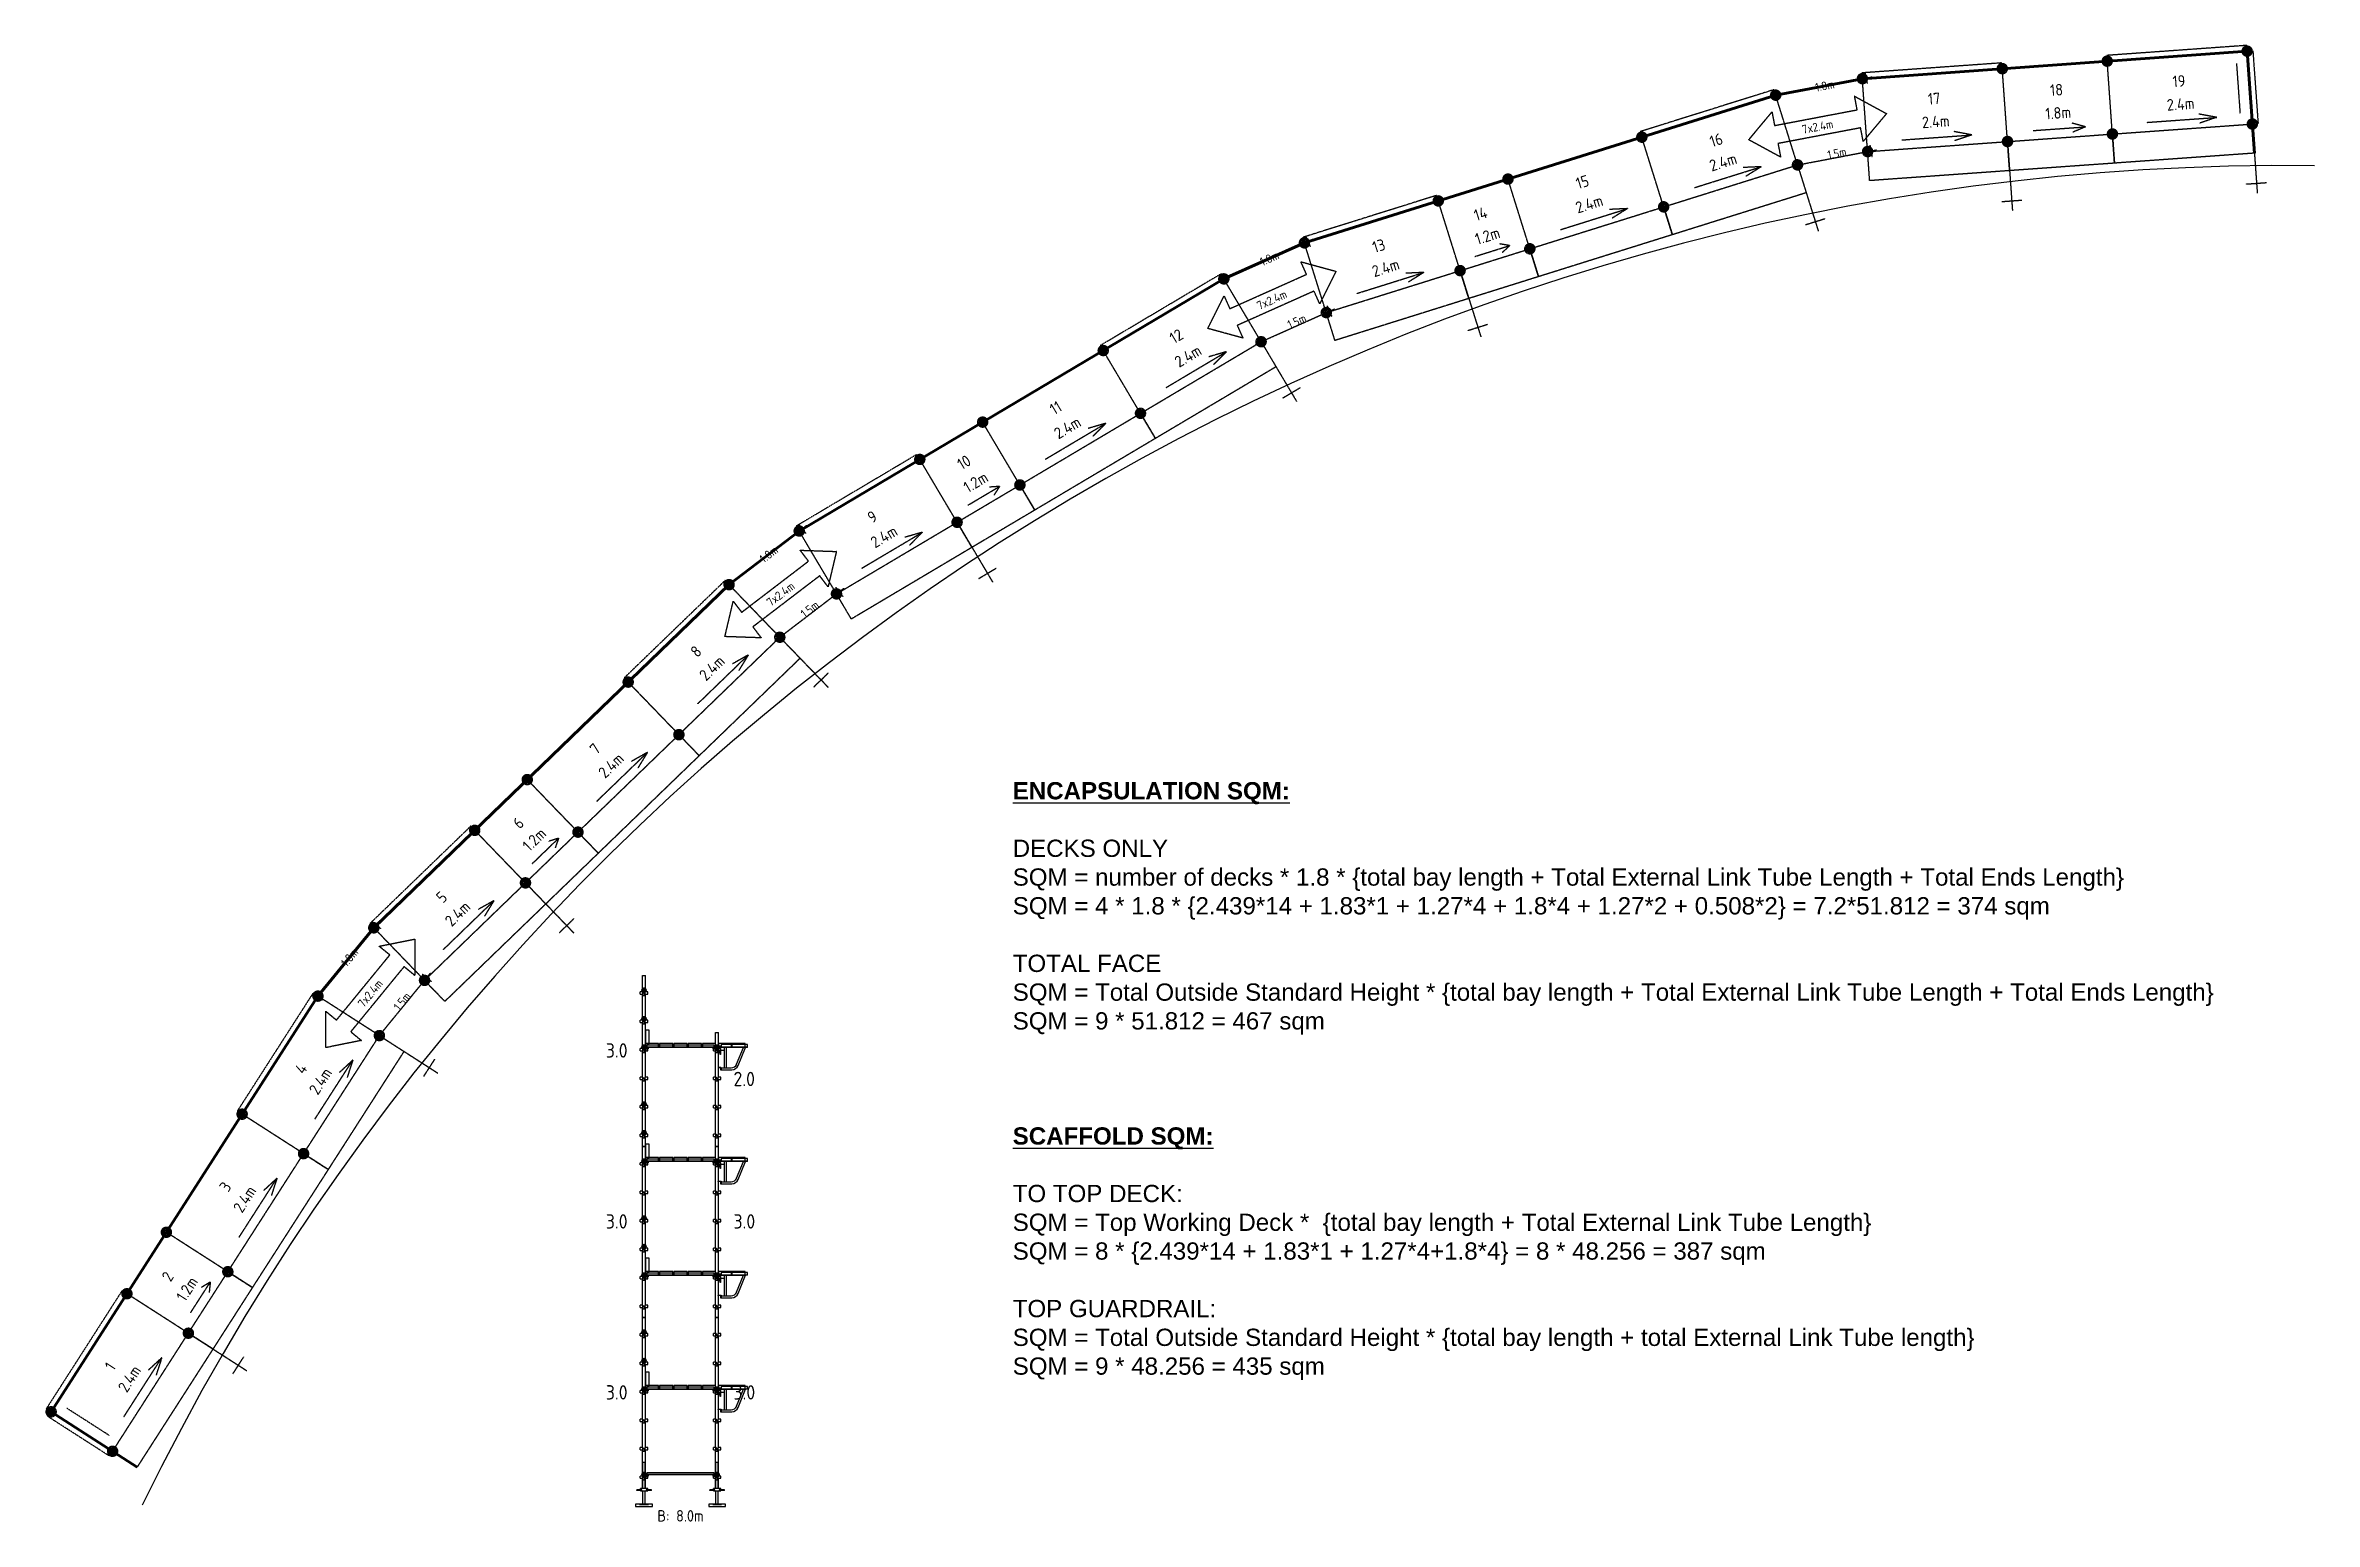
# Model space of a CAD drawing. Header units: millimetres. Extents: x 77865 to 117323, y 20060 to 45721.
import ezdxf
from ezdxf.enums import TextEntityAlignment as Align

# ---------------------------------------------------------------- set-up
doc = ezdxf.new("R2010")
doc.units = ezdxf.units.MM
doc.linetypes.add('KwikScaf_DASHED', pattern=[3.75, 2.5, -1.25])
doc.linetypes.add('KwikScaf_Line', pattern=[1, 1, 0])
doc.layers.add('ENCAPSULATION SQM', color=104, linetype='Continuous', lineweight=60)
for name, color, linetype in [('KwikScaf Matrix', 7, 'Continuous'), ('KwikScaf Schematic', 7, 'Continuous'), ('KwikScaf Sections', 7, 'Continuous')]:
    doc.layers.add(name, color=color, linetype=linetype)
doc.styles.add('KwikScaf ISO', font='isocp.shx')

msp = doc.modelspace()

# ---------------------------------------------------------------- texts
at = {"insert": (94685, 32915), "char_height": 300, "attachment_point": 1, "style": 'KwikScaf ISO'}
msp.add_mtext_dynamic_manual_height_columns('{\\fArial|b1|i0|c0|p34;\\LENCAPSULATION SQM:\\P\\fArial|b0|i0|c0|p34;\\l\\PDECKS ONLY\\PSQM = number of decks * 1.8 *\\C104; \\{total bay length + Total External Link Tube Length + Total Ends Length\\}\\C256; \\PSQM = 4 * 1.8 * \\C104;\\{2.439*14 + 1.83*1 + 1.27*4 + 1.8*4 + 1.27*2 + 0.508*2\\}\\C256; = 7.2*\\C104;51.812\\C256; = 374 sqm\\P\\PTOTAL FACE \\PSQM = Total Outside Standard Height * \\C104;\\{total bay length + Total External Link Tube Length + Total Ends Length\\}\\C256;\\PSQM = 9 * \\C104;51.812\\C256; = 467 sqm\\P\\P\\P\\P\\fArial|b1|i0|c0|p34;\\LSCAFFOLD SQM: \\P\\fArial|b0|i0|c0|p34;\\l\\PTO TOP DECK: \\PSQM = Top Working Deck *  \\{total bay length + Total External Link Tube Length\\}\\PSQM = 8 * \\{2.439*14 + 1.83*1 + 1.27*4+1.8*4\\} = 8 * 48.256 = 387 sqm\\P\\PTOP GUARDRAIL:\\PSQM = Total Outside Standard Height * \\{total bay length + total External Link Tube length\\}\\PSQM = 9 * 48.256 = 435 sqm}', width=27151.64, gutter_width=12.5, heights=[0], dxfattribs=at)
at = {"layer": 'KwikScaf Schematic', "style": 'KwikScaf ISO'}
for s, rotation, p in [('1.8m', 10.7854, (108820, 44946)), ('1.5m', 10.7957, (109031, 43773)), ('1.8m', 24.0883, (99180, 41950)), ('1.5m', 24.0985, (99656, 40857)), ('1.8m', 37.3911, (90489, 36816)), ('1.5m', 37.4014, (91203, 35862)), ('1.8m', 50.694, (83212, 29820)), ('1.5m', 50.7042, (84127, 29056))]:
    msp.add_text(s, height=150, rotation=rotation, dxfattribs=at).set_placement(p, align=Align.CENTER)
for s, height, rotation, p in [('18', 200, 4.0907, (112835, 44948)), ('19', 200, 4.0907, (114964, 45101)), ('17', 200, 4.0907, (110707, 44796)), ('1.8m', 200, 4.0907, (112864, 44549)), ('2.4m', 200, 4.0907, (114993, 44702)), ('16', 200, 17.3936, (106918, 44076)), ('7x2.4m', 150, 10.7733, (108681, 44308)), ('2.4m', 200, 4.0907, (110735, 44397)), ('15', 200, 17.3936, (104591, 43347)), ('2.4m', 200, 17.3936, (107038, 43694)), ('2.4m', 200, 17.3936, (104710, 42965)), ('14', 200, 17.3936, (102821, 42793)), ('13', 200, 17.3936, (101051, 42238)), ('1.2m', 200, 17.3936, (102941, 42411)), ('2.4m', 200, 17.3936, (101171, 41857)), ('7x2.4m', 150, 24.0761, (99192, 41298)), ('12', 200, 30.6965, (97530, 40666)), ('2.4m', 200, 30.6965, (97734, 40322)), ('11', 200, 30.6965, (95433, 39421)), ('2.4m', 200, 30.6965, (95637, 39077)), ('10', 200, 30.6965, (93838, 38474)), ('1.2m', 200, 30.6965, (94042, 38130)), ('9', 200, 30.6965, (92243, 37527)), ('2.4m', 200, 30.6965, (92447, 37183)), ('7x2.4m', 150, 37.379, (90650, 36184)), ('8', 200, 43.9993, (89178, 35187)), ('2.4m', 200, 43.9993, (89456, 34899)), ('7', 200, 43.9993, (87424, 33493)), ('2.4m', 200, 43.9993, (87701, 33205)), ('6', 200, 43.9993, (86090, 32204)), ('1.2m', 200, 43.9993, (86367, 31917)), ('5', 200, 43.9993, (84756, 30916)), ('2.4m', 200, 43.9993, (85033, 30628)), ('7x2.4m', 150, 50.6819, (83514, 29242)), ('4', 200, 57.3022, (82311, 27933)), ('2.4m', 200, 57.3022, (82648, 27717)), ('3', 200, 57.3022, (80994, 25881)), ('2.4m', 200, 57.3022, (81330, 25665)), ('2', 200, 57.3022, (79992, 24320)), ('1.2m', 200, 57.3022, (80328, 24104)), ('1', 200, 57.3022, (78990, 22759)), ('2.4m', 200, 57.3022, (79327, 22543))]:
    msp.add_text(s, height=height, rotation=rotation, dxfattribs=at).set_placement(p, align=Align.MIDDLE_CENTER)
at = {"layer": 'KwikScaf Sections', "color": 7, "style": 'KwikScaf ISO'}
for p in [(88274, 28250), (88274, 25278), (88274, 22306)]:
    msp.add_text('  3.0  ', height=250, dxfattribs=at).set_placement(p, align=Align.MIDDLE_RIGHT)
for s, p in [('  2.0  ', (89544, 27754)), ('  3.0  ', (89544, 25278)), ('  3.0  ', (89544, 22306))]:
    msp.add_text(s, height=250, dxfattribs=at).set_placement(p, align=Align.MIDDLE_LEFT)
at = {"layer": 'KwikScaf Sections', "color": 230, "style": 'KwikScaf ISO'}
msp.add_text('B: 8.0m', height=200, dxfattribs=at).set_placement((88909, 20160), align=Align.MIDDLE)

# ---------------------------------------------------------------- blocks, each defined once
blk = doc.blocks.new('2D Standard 3 Metre')
at = {"layer": 'KwikScaf Matrix', "color": 0, "extrusion": (0, 1, 0)}
for p, q in [((-185, -24), (-185, 24)), ((-185, 24), (-8, 24)), ((-33, 16), (7, 16)), ((-33, 16), (-33, 6)), ((-33, 6), (-33, -6)), ((-8, 64), (-8, 60)), ((-8, 64), (32, 64)), ((-8, 60), (-8, 22)), ((-8, 22), (32, 22)), ((-8, 22), (-8, 18)), ((32, 18), (-8, 18)), ((7, 6), (7, 16)), ((7, -6), (7, 6)), ((32, 60), (32, 64)), ((32, 22), (32, 60)), ((32, 24), (487, 24)), ((32, 18), (32, 22)), ((462, 16), (462, 6)), ((462, 16), (502, 16)), ((462, 6), (462, -6)), ((487, 64), (487, 60)), ((487, 64), (527, 64)), ((487, 60), (487, 22)), ((487, 22), (527, 22)), ((487, 22), (487, 18)), ((527, 18), (487, 18)), ((502, 6), (502, 16)), ((502, -6), (502, 6)), ((527, 60), (527, 64)), ((527, 22), (527, 60)), ((527, 24), (982, 24)), ((527, 18), (527, 22)), ((957, 16), (997, 16)), ((957, 16), (957, 6)), ((957, 6), (957, -6)), ((982, 64), (982, 60)), ((982, 64), (1022, 64)), ((982, 60), (982, 22)), ((982, 22), (1022, 22)), ((982, 22), (982, 18)), ((1022, 18), (982, 18)), ((997, 6), (997, 16)), ((997, -6), (997, 6)), ((1022, 60), (1022, 64)), ((1022, 22), (1022, 60)), ((1022, 24), (1477, 24)), ((1022, 18), (1022, 22)), ((1452, 16), (1492, 16)), ((1452, 16), (1452, 6)), ((1452, 6), (1452, -6)), ((1477, 64), (1477, 60)), ((1477, 64), (1517, 64)), ((1477, 60), (1477, 22)), ((1477, 22), (1517, 22)), ((1477, 22), (1477, 18)), ((1517, 18), (1477, 18)), ((1492, 6), (1492, 16)), ((1492, -6), (1492, 6)), ((1517, 60), (1517, 64)), ((1517, 22), (1517, 60)), ((1517, 24), (1972, 24)), ((1517, 18), (1517, 22)), ((1947, 16), (1987, 16)), ((1947, 16), (1947, 6)), ((1947, 6), (1947, -6)), ((1972, 64), (1972, 60)), ((1972, 64), (2012, 64)), ((1972, 60), (1972, 22)), ((1972, 22), (2012, 22)), ((1972, 22), (1972, 18)), ((2012, 18), (1972, 18)), ((1987, 6), (1987, 16)), ((1987, -6), (1987, 6)), ((2012, 60), (2012, 64)), ((2012, 22), (2012, 60)), ((2012, 24), (2467, 24)), ((2012, 18), (2012, 22)), ((2442, 16), (2442, 6)), ((2442, 16), (2482, 16)), ((2442, 6), (2442, -6)), ((2467, 64), (2467, 60)), ((2467, 64), (2507, 64)), ((2467, 60), (2467, 22)), ((2467, 22), (2507, 22)), ((2467, 22), (2467, 18)), ((2507, 18), (2467, 18)), ((2482, 6), (2482, 16)), ((2482, -6), (2482, 6)), ((2507, 60), (2507, 64)), ((2507, 22), (2507, 60)), ((2507, 24), (2787, 24)), ((2507, 18), (2507, 22)), ((2787, 24), (2787, -24)), ((-185, -24), (-8, -24)), ((-33, -6), (-33, -16)), ((-33, -16), (7, -16)), ((-8, -18), (32, -18)), ((-8, -18), (-8, -22)), ((-8, -22), (-8, -60)), ((-8, -22), (32, -22)), ((-8, -60), (-8, -64)), ((-8, -64), (32, -64)), ((7, -16), (7, -6)), ((32, -22), (32, -18)), ((32, -60), (32, -22)), ((32, -24), (487, -24)), ((32, -64), (32, -60)), ((462, -6), (462, -16)), ((462, -16), (502, -16)), ((487, -18), (527, -18)), ((487, -18), (487, -22)), ((487, -22), (487, -60)), ((487, -22), (527, -22)), ((487, -60), (487, -64)), ((487, -64), (527, -64)), ((502, -16), (502, -6)), ((527, -22), (527, -18)), ((527, -60), (527, -22)), ((527, -24), (982, -24)), ((527, -64), (527, -60)), ((957, -6), (957, -16)), ((957, -16), (997, -16)), ((982, -18), (1022, -18)), ((982, -18), (982, -22)), ((982, -22), (982, -60)), ((982, -22), (1022, -22)), ((982, -60), (982, -64)), ((982, -64), (1022, -64)), ((997, -16), (997, -6)), ((1022, -22), (1022, -18)), ((1022, -60), (1022, -22)), ((1022, -24), (1477, -24)), ((1022, -64), (1022, -60)), ((1452, -6), (1452, -16)), ((1452, -16), (1492, -16)), ((1477, -18), (1517, -18)), ((1477, -18), (1477, -22)), ((1477, -22), (1477, -60)), ((1477, -22), (1517, -22)), ((1477, -60), (1477, -64)), ((1477, -64), (1517, -64)), ((1492, -16), (1492, -6)), ((1517, -22), (1517, -18)), ((1517, -60), (1517, -22)), ((1517, -24), (1972, -24)), ((1517, -64), (1517, -60)), ((1947, -6), (1947, -16)), ((1947, -16), (1987, -16)), ((1972, -18), (2012, -18)), ((1972, -18), (1972, -22)), ((1972, -22), (1972, -60)), ((1972, -22), (2012, -22)), ((1972, -60), (1972, -64)), ((1972, -64), (2012, -64)), ((1987, -16), (1987, -6)), ((2012, -22), (2012, -18)), ((2012, -60), (2012, -22)), ((2012, -24), (2467, -24)), ((2012, -64), (2012, -60)), ((2442, -6), (2442, -16)), ((2442, -16), (2482, -16)), ((2467, -18), (2507, -18)), ((2467, -18), (2467, -22)), ((2467, -22), (2467, -60)), ((2467, -22), (2507, -22)), ((2467, -60), (2467, -64)), ((2467, -64), (2507, -64)), ((2482, -16), (2482, -6)), ((2507, -22), (2507, -18)), ((2507, -60), (2507, -22)), ((2507, -24), (2787, -24)), ((2507, -64), (2507, -60))]:
    blk.add_line(p, q, dxfattribs=at)
blk = doc.blocks.new('2D Standard 2 Metre')
at = {"layer": 'KwikScaf Matrix', "color": 0, "extrusion": (0, 1, 0)}
for p, q in [((-185, -24), (-185, 24)), ((-185, 24), (-8, 24)), ((-33, 16), (7, 16)), ((-33, 16), (-33, 6)), ((-33, 6), (-33, -6)), ((-8, 64), (-8, 60)), ((-8, 64), (32, 64)), ((-8, 60), (-8, 22)), ((-8, 22), (32, 22)), ((-8, 22), (-8, 18)), ((32, 18), (-8, 18)), ((7, 6), (7, 16)), ((7, -6), (7, 6)), ((32, 60), (32, 64)), ((32, 22), (32, 60)), ((32, 24), (487, 24)), ((32, 18), (32, 22)), ((462, 16), (502, 16)), ((462, 16), (462, 6)), ((462, 6), (462, -6)), ((487, 64), (487, 60)), ((487, 64), (527, 64)), ((487, 60), (487, 22)), ((487, 22), (527, 22)), ((487, 22), (487, 18)), ((527, 18), (487, 18)), ((502, 6), (502, 16)), ((502, -6), (502, 6)), ((527, 60), (527, 64)), ((527, 22), (527, 60)), ((527, 24), (982, 24)), ((527, 18), (527, 22)), ((957, 16), (997, 16)), ((957, 16), (957, 6)), ((957, 6), (957, -6)), ((982, 64), (982, 60)), ((982, 64), (1022, 64)), ((982, 60), (982, 22)), ((982, 22), (1022, 22)), ((982, 22), (982, 18)), ((1022, 18), (982, 18)), ((997, 6), (997, 16)), ((997, -6), (997, 6)), ((1022, 60), (1022, 64)), ((1022, 22), (1022, 60)), ((1022, 24), (1477, 24)), ((1022, 18), (1022, 22)), ((1452, 16), (1492, 16)), ((1452, 16), (1452, 6)), ((1452, 6), (1452, -6)), ((1477, 64), (1517, 64)), ((1477, 64), (1477, 60)), ((1477, 60), (1477, 22)), ((1477, 22), (1517, 22)), ((1477, 22), (1477, 18)), ((1517, 18), (1477, 18)), ((1492, 6), (1492, 16)), ((1492, -6), (1492, 6)), ((1517, 60), (1517, 64)), ((1517, 22), (1517, 60)), ((1517, 24), (1796, 24)), ((1517, 18), (1517, 22)), ((1796, 24), (1796, -24)), ((-185, -24), (-8, -24)), ((-33, -6), (-33, -16)), ((-33, -16), (7, -16)), ((-8, -18), (32, -18)), ((-8, -18), (-8, -22)), ((-8, -22), (-8, -60)), ((-8, -22), (32, -22)), ((-8, -60), (-8, -64)), ((-8, -64), (32, -64)), ((7, -16), (7, -6)), ((32, -22), (32, -18)), ((32, -60), (32, -22)), ((32, -24), (487, -24)), ((32, -64), (32, -60)), ((462, -6), (462, -16)), ((462, -16), (502, -16)), ((487, -18), (527, -18)), ((487, -18), (487, -22)), ((487, -22), (487, -60)), ((487, -22), (527, -22)), ((487, -60), (487, -64)), ((487, -64), (527, -64)), ((502, -16), (502, -6)), ((527, -22), (527, -18)), ((527, -60), (527, -22)), ((527, -24), (982, -24)), ((527, -64), (527, -60)), ((957, -6), (957, -16)), ((957, -16), (997, -16)), ((982, -18), (1022, -18)), ((982, -18), (982, -22)), ((982, -22), (982, -60)), ((982, -22), (1022, -22)), ((982, -60), (982, -64)), ((982, -64), (1022, -64)), ((997, -16), (997, -6)), ((1022, -22), (1022, -18)), ((1022, -60), (1022, -22)), ((1022, -24), (1477, -24)), ((1022, -64), (1022, -60)), ((1452, -6), (1452, -16)), ((1452, -16), (1492, -16)), ((1477, -18), (1517, -18)), ((1477, -18), (1477, -22)), ((1477, -22), (1517, -22)), ((1477, -22), (1477, -60)), ((1477, -60), (1477, -64)), ((1477, -64), (1517, -64)), ((1492, -16), (1492, -6)), ((1517, -22), (1517, -18)), ((1517, -60), (1517, -22)), ((1517, -24), (1796, -24)), ((1517, -64), (1517, -60))]:
    blk.add_line(p, q, dxfattribs=at)
blk = doc.blocks.new('2D Jack Adjustable Screw')
at = {"color": 0, "extrusion": (1, -1.83691e-16, 2.30446e-16)}
for p, q in [((-265.5, 100), (-273.5, 100)), ((-273.5, 100), (-273.5, -52)), ((-265.5, 100), (-265.5, -52)), ((-265.5, 42.5), (-40, 42.5)), ((-265.5, 5.5), (-40, 5.5)), ((-40, 87.75), (-35, 87.75)), ((-40, 87.75), (-40, 24)), ((-40, 24), (-40, -39.75)), ((-35, 151.5), (-20, 151.5)), ((-35, 62.25), (-35, 151.5)), ((-35, 62.25), (-20, 62.25)), ((-20, 62.25), (-20, 151.5)), ((-20, 87.75), (0, 87.75)), ((0, 24), (0, 87.75)), ((0, 42.5), (454.5, 42.5)), ((0, -39.75), (0, 24)), ((0, 5.5), (454.5, 5.5)), ((454.5, 24), (454.5, 42.5)), ((454.5, 5.5), (454.5, 24)), ((-265.5, -52), (-273.5, -52)), ((-40, -39.75), (-35, -39.75)), ((-20, -14.25), (-35, -14.25)), ((-35, -103.5), (-35, -14.25)), ((-35, -103.5), (-20, -103.5)), ((-20, -103.5), (-20, -14.25)), ((-20, -39.75), (0, -39.75))]:
    blk.add_line(p, q, dxfattribs=at)
blk = doc.blocks.new('2D SBB 2 Board')
at = {"color": 0}
for p, q in [((47, 440), (0, 440)), ((0, 440), (0, 392)), ((8, 466), (38, 466)), ((11, 440), (8, 466)), ((38, 466), (38, 440)), ((504, 491), (47, 491)), ((47, 491), (47, 445)), ((504, 445), (47, 445)), ((47, 445), (47, 440)), ((504, 440), (47, 440)), ((106, 392), (106, 440)), ((140, 84), (140, 440)), ((315, 147), (437, 440)), ((343, 124), (473, 440)), ((504, 445), (504, 491)), ((504, 440), (504, 445)), ((-4, 93), (47, 93)), ((-4, 88), (-4, 93)), ((42, 88), (-4, 88)), ((0, 392), (106, 392)), ((28, 316), (18, 392)), ((38, 316), (28, 316)), ((38, 392), (38, 316)), ((42, 42), (42, 88)), ((47, 42), (42, 42)), ((47, 93), (47, 42)), ((47, 84), (106, 84)), ((47, 50), (232, 50)), ((106, 84), (106, 392)), ((106, 84), (123, 84)), ((123, 84), (140, 84)), ((140, 84), (222, 84))]:
    blk.add_line(p, q, dxfattribs=at)
for radius, start, end in [(102, 270, 339.4078), (136, 274.3209, 333.1791)]:
    blk.add_arc((222, 185), radius, start, end, dxfattribs=at)
blk = doc.blocks.new('2D Transom 1.2 Metre')
at = {"color": 0, "extrusion": (0, 1, -1.83691e-16)}
for p, q in [((0, 50), (20, 50)), ((0, -25), (0, 50)), ((50, 0), (13, 0)), ((20, 50), (17, 25)), ((17, 25), (25, 25)), ((1197, 63), (25, 63)), ((25, 63), (25, 30)), ((1197, 30), (25, 30)), ((25, 30), (25, 25)), ((1197, 25), (25, 25)), ((50, 25), (50, 0)), ((1172, 25), (1172, 0)), ((1197, 30), (1197, 63)), ((1197, 25), (1197, 30)), ((1205, 25), (1197, 25)), ((1202, 50), (1205, 25)), ((1222, 50), (1202, 50)), ((1222, -25), (1222, 50)), ((10, -25), (0, -25)), ((13, 0), (10, -25)), ((1172, 0), (1209, 0)), ((1209, 0), (1212, -25)), ((1212, -25), (1222, -25))]:
    blk.add_line(p, q, dxfattribs=at)

# ---------------------------------------------------------------- linework, layer by layer
msp.add_arc((116846, 2117), 41515, 89.3419, 153.9536)
at = {"layer": 'ENCAPSULATION SQM'}
msp.add_lwpolyline([(79461, 21008), (77965, 21968), (82604, 29194), (83576, 30382), (89753, 36347), (90973, 37279), (98356, 41662), (99757, 42289), (107952, 44856), (109459, 45143), (116149, 45621), (116276, 43848)], dxfattribs=at)
at = {"layer": 'KwikScaf Schematic', "color": 1, "linetype": 'KwikScaf_DASHED'}
for p, q in [((111885, 45417), (109452, 45243)), ((116142, 45721), (113709, 45547)), ((115964, 45408), (116026, 44540)), ((116249, 45629), (116340, 44362)), ((107922, 44951), (105594, 44222)), ((102055, 43113), (99728, 42384)), ((98305, 41748), (96208, 40503)), ((93019, 38610), (90921, 37365)), ((89684, 36419), (87929, 34725)), ((85261, 32148), (83507, 30454)), ((82520, 29248), (81202, 27196)), ((79199, 24075), (77881, 22022)), ((78980, 21198), (77911, 21884)), ((78974, 21558), (78241, 22028))]:
    msp.add_line(p, q, dxfattribs=at)
at = {"layer": 'KwikScaf Schematic', "color": 3, "linetype": 'KwikScaf_Line'}
for p, q in [((111892, 45317), (113717, 45447)), ((113807, 44181), (113717, 45447)), ((112428, 44241), (113340, 44306)), ((113340, 44306), (113106, 44369)), ((113340, 44306), (113117, 44211)), ((111983, 44050), (113807, 44181)), ((112019, 43544), (111983, 44050)), ((113807, 44181), (113843, 43674)), ((113843, 43674), (112019, 43544))]:
    msp.add_line(p, q, dxfattribs=at)
at = {"layer": 'KwikScaf Schematic', "color": 1, "linetype": 'KwikScaf_Line'}
for p, q in [((113717, 45447), (116149, 45621)), ((116240, 44355), (116149, 45621)), ((107854, 44837), (109622, 45174)), ((109459, 45143), (111892, 45317)), ((109550, 43876), (109459, 45143)), ((109505, 45253), (109542, 45057)), ((111983, 44050), (111892, 45317)), ((105624, 44127), (107952, 44856)), ((107932, 44329), (109369, 44602)), ((107933, 44954), (107971, 44758)), ((108331, 43644), (107952, 44856)), ((109369, 44602), (109325, 44838)), ((109325, 44838), (109879, 44536)), ((107483, 44080), (107887, 44565)), ((107887, 44565), (107932, 44329)), ((109429, 44288), (107992, 44015)), ((109474, 44052), (109429, 44288)), ((109879, 44536), (109474, 44052)), ((111363, 44165), (111054, 44223)), ((113807, 44181), (116240, 44355)), ((114404, 44383), (115620, 44470)), ((115620, 44470), (115311, 44527)), ((115620, 44470), (115322, 44369)), ((116240, 44355), (116276, 43848)), ((103297, 43398), (105624, 44127)), ((106004, 42915), (105624, 44127)), ((108037, 43779), (107483, 44080)), ((107992, 44015), (108037, 43779)), ((108233, 43625), (109707, 43906)), ((109550, 43876), (111983, 44050)), ((109586, 43370), (109550, 43876)), ((109590, 43986), (109627, 43789)), ((110147, 44078), (111363, 44165)), ((111363, 44165), (111065, 44064)), ((111983, 44050), (112019, 43544)), ((113843, 43674), (113807, 44181)), ((116276, 43848), (113843, 43674)), ((116276, 43848), (116326, 43150)), ((106004, 42915), (108331, 43644)), ((106538, 43249), (107702, 43613)), ((107702, 43613), (107387, 43598)), ((107702, 43613), (107435, 43446)), ((108313, 43742), (108350, 43546)), ((108331, 43644), (108483, 43159)), ((112019, 43544), (109586, 43370)), ((112019, 43544), (112069, 42845)), ((99757, 42289), (102085, 43018)), ((102465, 41806), (102085, 43018)), ((108483, 43159), (106156, 42430)), ((108483, 43159), (108693, 42491)), ((111882, 43007), (112231, 43032)), ((116139, 43312), (116488, 43337)), ((103677, 42186), (106004, 42915)), ((104211, 42519), (105375, 42884)), ((105375, 42884), (105060, 42869)), ((105375, 42884), (105107, 42717)), ((106004, 42915), (106156, 42430)), ((106156, 42430), (106004, 42915)), ((108473, 42606), (108807, 42710)), ((98265, 41622), (99908, 42356)), ((100137, 41077), (99757, 42289)), ((99776, 42407), (99858, 42224)), ((106156, 42430), (103828, 41701)), ((99794, 41742), (99696, 41961)), ((99696, 41961), (100305, 41795)), ((103828, 41701), (103677, 42186)), ((96259, 40417), (98356, 41662)), ((98316, 41754), (98397, 41571)), ((99005, 40570), (98356, 41662)), ((98459, 41145), (99794, 41742)), ((99925, 41450), (98589, 40853)), ((100023, 41231), (99925, 41450)), ((100305, 41795), (100023, 41231)), ((100137, 41077), (102465, 41806)), ((100672, 41411), (101835, 41775)), ((101835, 41775), (101521, 41760)), ((101835, 41775), (101568, 41608)), ((102465, 41806), (102616, 41321)), ((98078, 40800), (98361, 41364)), ((98361, 41364), (98459, 41145)), ((98913, 40530), (100283, 41142)), ((100289, 40592), (100137, 41077)), ((100151, 41193), (100232, 41010)), ((102616, 41321), (100289, 40592)), ((102616, 41321), (102826, 40653)), ((98687, 40634), (98078, 40800)), ((98589, 40853), (98687, 40634)), ((98964, 40662), (99046, 40479)), ((102606, 40768), (102940, 40873)), ((94162, 39172), (96259, 40417)), ((96907, 39325), (96259, 40417)), ((96907, 39325), (99005, 40570)), ((97351, 39773), (98399, 40396)), ((98399, 40396), (98097, 40308)), ((98399, 40396), (98178, 40172)), ((99005, 40570), (99264, 40134)), ((99264, 40134), (97167, 38889)), ((99264, 40134), (99621, 39532)), ((99382, 39593), (99683, 39772)), ((94810, 38080), (96907, 39325)), ((95253, 38528), (96302, 39151)), ((96302, 39151), (95999, 39063)), ((96302, 39151), (96080, 38927)), ((96907, 39325), (97167, 38889)), ((97167, 38889), (96907, 39325)), ((97167, 38889), (95069, 37643)), ((90973, 37279), (93070, 38524)), ((93718, 37432), (93070, 38524)), ((95069, 37643), (94810, 38080)), ((89674, 36286), (91104, 37379)), ((90964, 37398), (91085, 37239)), ((91621, 36187), (90973, 37279)), ((91621, 36187), (93718, 37432)), ((92064, 36635), (93113, 37257)), ((93113, 37257), (92810, 37170)), ((93113, 37257), (92891, 37033)), ((93718, 37432), (93977, 36995)), ((89972, 35867), (91134, 36755)), ((91134, 36755), (90989, 36946)), ((90989, 36946), (91619, 36924)), ((91619, 36924), (91474, 36310)), ((93977, 36995), (91880, 35750)), ((93977, 36995), (94335, 36393)), ((87999, 34653), (89753, 36347)), ((89692, 36426), (89814, 36267)), ((90635, 35433), (89753, 36347)), ((91329, 36501), (90166, 35613)), ((91474, 36310), (91329, 36501)), ((91607, 36302), (91729, 36144)), ((94095, 36454), (94396, 36633)), ((89681, 35444), (89826, 36058)), ((89826, 36058), (89972, 35867)), ((90556, 35373), (91748, 36284)), ((91880, 35750), (91621, 36187)), ((90166, 35613), (90312, 35422)), ((90575, 35513), (90696, 35354)), ((88881, 33739), (90635, 35433)), ((89209, 34277), (90086, 35124)), ((90312, 35422), (89681, 35444)), ((90086, 35124), (89812, 34969)), ((90086, 35124), (89922, 34855)), ((90635, 35433), (90988, 35068)), ((90988, 35068), (89234, 33374)), ((90988, 35068), (91475, 34564)), ((91227, 34569), (91479, 34812)), ((86244, 32958), (87999, 34653)), ((88881, 33739), (87999, 34653)), ((87126, 32045), (88881, 33739)), ((88881, 33739), (89234, 33374)), ((89234, 33374), (88881, 33739)), ((87455, 32583), (88332, 33430)), ((89234, 33374), (87479, 31679)), ((88332, 33430), (88058, 33275)), ((88332, 33430), (88168, 33161)), ((83576, 30382), (85331, 32076)), ((86213, 31163), (85331, 32076)), ((87479, 31679), (87126, 32045)), ((84458, 29468), (86213, 31163)), ((84787, 30006), (85664, 30853)), ((86566, 30797), (84811, 29103)), ((85664, 30853), (85389, 30699)), ((85664, 30853), (85500, 30584)), ((86213, 31163), (86566, 30797)), ((86566, 30797), (87052, 30294)), ((82541, 29117), (83681, 30510)), ((83540, 30496), (83695, 30369)), ((86805, 30298), (87056, 30541)), ((84458, 29468), (83576, 30382)), ((83668, 30062), (84287, 30186)), ((83854, 29910), (83668, 30062)), ((84287, 30186), (84287, 29555)), ((82927, 28778), (83854, 29910)), ((84102, 29707), (83175, 28575)), ((84287, 29555), (84102, 29707)), ((82527, 29258), (82681, 29131)), ((83609, 28431), (84559, 29592)), ((84419, 29578), (84573, 29451)), ((84811, 29103), (84458, 29468)), ((81286, 27142), (82604, 29194)), ((83673, 28508), (82604, 29194)), ((82742, 28299), (82741, 28930)), ((82741, 28930), (82927, 28778)), ((82355, 26456), (83673, 28508)), ((83360, 28423), (82742, 28299)), ((83175, 28575), (83360, 28423)), ((83595, 28572), (83750, 28445)), ((83673, 28508), (84100, 28234)), ((82551, 27055), (83210, 28081)), ((84100, 28234), (82783, 26181)), ((83210, 28081), (82978, 27867)), ((83210, 28081), (83112, 27782)), ((84100, 28234), (84689, 27856)), ((84447, 27803), (84637, 28098)), ((79969, 25089), (81286, 27142)), ((82355, 26456), (81286, 27142)), ((81038, 24403), (82355, 26456)), ((82355, 26456), (82783, 26181)), ((82783, 26181), (82355, 26456)), ((82783, 26181), (81465, 24129)), ((81233, 25002), (81892, 26028)), ((81892, 26028), (81661, 25815)), ((81892, 26028), (81794, 25729)), ((81465, 24129), (81038, 24403)), ((77965, 21968), (79283, 24021)), ((80351, 23335), (79283, 24021)), ((79034, 21282), (80351, 23335)), ((80351, 23335), (80779, 23060)), ((79230, 21881), (79888, 22907)), ((80779, 23060), (79461, 21008)), ((79888, 22907), (79657, 22694)), ((79888, 22907), (79791, 22608)), ((80779, 23060), (81368, 22682)), ((81126, 22629), (81315, 22924)), ((79034, 21282), (77965, 21968)), ((79461, 21008), (79034, 21282))]:
    msp.add_line(p, q, dxfattribs=at)
at = {"layer": 'KwikScaf Schematic', "color": 5, "linetype": 'KwikScaf_Line'}
for p, q in [((102085, 43018), (103297, 43398)), ((103677, 42186), (103297, 43398)), ((102720, 42052), (103326, 42242)), ((103326, 42242), (103151, 42271)), ((103326, 42242), (103198, 42119)), ((102465, 41806), (103677, 42186)), ((103677, 42186), (103828, 41701)), ((102616, 41321), (102465, 41806)), ((103828, 41701), (102616, 41321)), ((93070, 38524), (94162, 39172)), ((94810, 38080), (94162, 39172)), ((93718, 37432), (94810, 38080)), ((93910, 37731), (94456, 38055)), ((94456, 38055), (94279, 38042)), ((94456, 38055), (94360, 37905)), ((94810, 38080), (95069, 37643)), ((95069, 37643), (93977, 36995)), ((93977, 36995), (93718, 37432)), ((85331, 32076), (86244, 32958)), ((87126, 32045), (86244, 32958)), ((86213, 31163), (87126, 32045)), ((87126, 32045), (87479, 31679)), ((86331, 31497), (86788, 31938)), ((87479, 31679), (86566, 30797)), ((86788, 31938), (86618, 31885)), ((86788, 31938), (86729, 31771)), ((86566, 30797), (86213, 31163)), ((79283, 24021), (79969, 25089)), ((81038, 24403), (79969, 25089)), ((80351, 23335), (81038, 24403)), ((80389, 23688), (80732, 24222)), ((80732, 24222), (80580, 24131)), ((80732, 24222), (80713, 24045)), ((81465, 24129), (80779, 23060)), ((81038, 24403), (81465, 24129)), ((80779, 23060), (80351, 23335))]:
    msp.add_line(p, q, dxfattribs=at)
at = {"layer": 'KwikScaf Schematic', "color": 3, "linetype": 'KwikScaf_Line'}
for points in [[(111889, 45367, 100, 100, -0.198912), (111925, 45355, 100, 100, -0.198912), (111942, 45321, 100, 100, -0.198912), (111930, 45284, 100, 100, -0.198912), (111896, 45267, 100, 100, -0.198912), (111859, 45279, 100, 100, -0.198912), (111842, 45313, 100, 100, -0.198912), (111854, 45350, 100, 100, -0.198912)], [(113713, 45497, 100, 100, -0.198912), (113749, 45485, 100, 100, -0.198912), (113766, 45451, 100, 100, -0.198912), (113754, 45415, 100, 100, -0.198912), (113720, 45398, 100, 100, -0.198912), (113684, 45410, 100, 100, -0.198912), (113667, 45444, 100, 100, -0.198912), (113679, 45480, 100, 100, -0.198912)], [(113804, 44231, 100, 100, -0.198912), (113840, 44219, 100, 100, -0.198912), (113857, 44184, 100, 100, -0.198912), (113845, 44148, 100, 100, -0.198912), (113811, 44131, 100, 100, -0.198912), (113774, 44143, 100, 100, -0.198912), (113757, 44177, 100, 100, -0.198912), (113769, 44213, 100, 100, -0.198912)]]:
    msp.add_lwpolyline(points, format="xyseb", close=True, dxfattribs=at)
at = {"layer": 'KwikScaf Schematic', "color": 1, "linetype": 'KwikScaf_Line'}
for points in [[(111889, 45367, 100, 100, -0.198912), (111925, 45355, 100, 100, -0.198912), (111942, 45321, 100, 100, -0.198912), (111930, 45284, 100, 100, -0.198912), (111896, 45267, 100, 100, -0.198912), (111859, 45279, 100, 100, -0.198912), (111842, 45313, 100, 100, -0.198912), (111854, 45350, 100, 100, -0.198912)], [(113713, 45497, 100, 100, -0.198912), (113749, 45485, 100, 100, -0.198912), (113766, 45451, 100, 100, -0.198912), (113754, 45415, 100, 100, -0.198912), (113720, 45398, 100, 100, -0.198912), (113684, 45410, 100, 100, -0.198912), (113667, 45444, 100, 100, -0.198912), (113679, 45480, 100, 100, -0.198912)], [(116146, 45671, 100, 100, -0.198912), (116182, 45659, 100, 100, -0.198912), (116199, 45625, 100, 100, -0.198912), (116187, 45589, 100, 100, -0.198912), (116153, 45572, 100, 100, -0.198912), (116117, 45584, 100, 100, -0.198912), (116099, 45618, 100, 100, -0.198912), (116112, 45654, 100, 100, -0.198912)], [(109456, 45193, 100, 100, -0.198912), (109492, 45181, 100, 100, -0.198912), (109509, 45147, 100, 100, -0.198912), (109497, 45110, 100, 100, -0.198912), (109463, 45093, 100, 100, -0.198912), (109427, 45105, 100, 100, -0.198912), (109410, 45139, 100, 100, -0.198912), (109422, 45176, 100, 100, -0.198912)], [(107937, 44904, 100, 100, -0.198912), (107975, 44900, 100, 100, -0.198912), (108000, 44871, 100, 100, -0.198912), (107996, 44833, 100, 100, -0.198912), (107967, 44808, 100, 100, -0.198912), (107929, 44812, 100, 100, -0.198912), (107904, 44841, 100, 100, -0.198912), (107908, 44879, 100, 100, -0.198912)], [(105609, 44174, 100, 100, -0.198912), (105648, 44171, 100, 100, -0.198912), (105672, 44142, 100, 100, -0.198912), (105669, 44104, 100, 100, -0.198912), (105639, 44079, 100, 100, -0.198912), (105601, 44082, 100, 100, -0.198912), (105577, 44112, 100, 100, -0.198912), (105580, 44150, 100, 100, -0.198912)], [(116236, 44405, 100, 100, -0.198912), (116273, 44393, 100, 100, -0.198912), (116290, 44358, 100, 100, -0.198912), (116278, 44322, 100, 100, -0.198912), (116244, 44305, 100, 100, -0.198912), (116207, 44317, 100, 100, -0.198912), (116190, 44351, 100, 100, -0.198912), (116202, 44387, 100, 100, -0.198912)], [(111979, 44100, 100, 100, -0.198912), (112016, 44088, 100, 100, -0.198912), (112033, 44054, 100, 100, -0.198912), (112021, 44018, 100, 100, -0.198912), (111986, 44000, 100, 100, -0.198912), (111950, 44012, 100, 100, -0.198912), (111933, 44047, 100, 100, -0.198912), (111945, 44083, 100, 100, -0.198912)], [(108317, 43692, 100, 100, -0.198912), (108355, 43688, 100, 100, -0.198912), (108379, 43659, 100, 100, -0.198912), (108376, 43621, 100, 100, -0.198912), (108346, 43596, 100, 100, -0.198912), (108308, 43600, 100, 100, -0.198912), (108284, 43629, 100, 100, -0.198912), (108287, 43667, 100, 100, -0.198912)], [(102070, 43066, 100, 100, -0.198912), (102108, 43062, 100, 100, -0.198912), (102133, 43033, 100, 100, -0.198912), (102129, 42995, 100, 100, -0.198912), (102100, 42970, 100, 100, -0.198912), (102062, 42974, 100, 100, -0.198912), (102037, 43003, 100, 100, -0.198912), (102041, 43041, 100, 100, -0.198912)], [(105989, 42963, 100, 100, -0.198912), (106027, 42959, 100, 100, -0.198912), (106052, 42930, 100, 100, -0.198912), (106048, 42892, 100, 100, -0.198912), (106019, 42867, 100, 100, -0.198912), (105981, 42870, 100, 100, -0.198912), (105956, 42900, 100, 100, -0.198912), (105960, 42938, 100, 100, -0.198912)], [(102450, 41854, 100, 100, -0.198912), (102488, 41850, 100, 100, -0.198912), (102512, 41821, 100, 100, -0.198912), (102509, 41783, 100, 100, -0.198912), (102480, 41758, 100, 100, -0.198912), (102441, 41762, 100, 100, -0.198912), (102417, 41791, 100, 100, -0.198912), (102420, 41829, 100, 100, -0.198912)], [(98331, 41705, 100, 100, -0.198912), (98369, 41711, 100, 100, -0.198912), (98399, 41688, 100, 100, -0.198912), (98405, 41650, 100, 100, -0.198912), (98382, 41619, 100, 100, -0.198912), (98344, 41614, 100, 100, -0.198912), (98313, 41637, 100, 100, -0.198912), (98308, 41675, 100, 100, -0.198912)], [(98979, 40613, 100, 100, -0.198912), (99017, 40619, 100, 100, -0.198912), (99048, 40596, 100, 100, -0.198912), (99053, 40558, 100, 100, -0.198912), (99030, 40527, 100, 100, -0.198912), (98992, 40522, 100, 100, -0.198912), (98962, 40545, 100, 100, -0.198912), (98956, 40583, 100, 100, -0.198912)], [(96234, 40460, 100, 100, -0.198912), (96271, 40466, 100, 100, -0.198912), (96302, 40443, 100, 100, -0.198912), (96308, 40405, 100, 100, -0.198912), (96285, 40374, 100, 100, -0.198912), (96247, 40369, 100, 100, -0.198912), (96216, 40392, 100, 100, -0.198912), (96211, 40430, 100, 100, -0.198912)], [(96882, 39368, 100, 100, -0.198912), (96920, 39374, 100, 100, -0.198912), (96950, 39351, 100, 100, -0.198912), (96956, 39313, 100, 100, -0.198912), (96933, 39282, 100, 100, -0.198912), (96895, 39277, 100, 100, -0.198912), (96864, 39300, 100, 100, -0.198912), (96859, 39338, 100, 100, -0.198912)], [(93044, 38567, 100, 100, -0.198912), (93082, 38572, 100, 100, -0.198912), (93113, 38550, 100, 100, -0.198912), (93118, 38512, 100, 100, -0.198912), (93095, 38481, 100, 100, -0.198912), (93057, 38476, 100, 100, -0.198912), (93027, 38498, 100, 100, -0.198912), (93021, 38536, 100, 100, -0.198912)], [(93693, 37475, 100, 100, -0.198912), (93730, 37480, 100, 100, -0.198912), (93761, 37457, 100, 100, -0.198912), (93767, 37420, 100, 100, -0.198912), (93744, 37389, 100, 100, -0.198912), (93706, 37383, 100, 100, -0.198912), (93675, 37406, 100, 100, -0.198912), (93670, 37444, 100, 100, -0.198912)], [(89718, 36383, 100, 100, -0.198912), (89754, 36397, 100, 100, -0.198912), (89789, 36382, 100, 100, -0.198912), (89803, 36346, 100, 100, -0.198912), (89788, 36311, 100, 100, -0.198912), (89752, 36297, 100, 100, -0.198912), (89717, 36312, 100, 100, -0.198912), (89703, 36348, 100, 100, -0.198912)], [(90601, 35469, 100, 100, -0.198912), (90636, 35483, 100, 100, -0.198912), (90671, 35468, 100, 100, -0.198912), (90685, 35432, 100, 100, -0.198912), (90670, 35397, 100, 100, -0.198912), (90635, 35383, 100, 100, -0.198912), (90599, 35399, 100, 100, -0.198912), (90585, 35434, 100, 100, -0.198912)], [(87964, 34689, 100, 100, -0.198912), (88000, 34703, 100, 100, -0.198912), (88035, 34687, 100, 100, -0.198912), (88049, 34652, 100, 100, -0.198912), (88033, 34617, 100, 100, -0.198912), (87998, 34603, 100, 100, -0.198912), (87963, 34618, 100, 100, -0.198912), (87949, 34654, 100, 100, -0.198912)], [(87964, 34689, 100, 100, -0.198912), (88000, 34703, 100, 100, -0.198912), (88035, 34687, 100, 100, -0.198912), (88049, 34652, 100, 100, -0.198912), (88033, 34617, 100, 100, -0.198912), (87998, 34603, 100, 100, -0.198912), (87963, 34618, 100, 100, -0.198912), (87949, 34654, 100, 100, -0.198912)], [(88846, 33775, 100, 100, -0.198912), (88882, 33789, 100, 100, -0.198912), (88917, 33774, 100, 100, -0.198912), (88931, 33738, 100, 100, -0.198912), (88916, 33703, 100, 100, -0.198912), (88880, 33689, 100, 100, -0.198912), (88845, 33704, 100, 100, -0.198912), (88831, 33740, 100, 100, -0.198912)], [(86209, 32994, 100, 100, -0.198912), (86245, 33008, 100, 100, -0.198912), (86280, 32993, 100, 100, -0.198912), (86294, 32958, 100, 100, -0.198912), (86279, 32922, 100, 100, -0.198912), (86243, 32908, 100, 100, -0.198912), (86208, 32924, 100, 100, -0.198912), (86194, 32959, 100, 100, -0.198912)], [(85296, 32112, 100, 100, -0.198912), (85331, 32126, 100, 100, -0.198912), (85367, 32111, 100, 100, -0.198912), (85381, 32075, 100, 100, -0.198912), (85365, 32040, 100, 100, -0.198912), (85330, 32026, 100, 100, -0.198912), (85295, 32041, 100, 100, -0.198912), (85281, 32077, 100, 100, -0.198912)], [(86178, 31199, 100, 100, -0.198912), (86214, 31213, 100, 100, -0.198912), (86249, 31197, 100, 100, -0.198912), (86263, 31162, 100, 100, -0.198912), (86248, 31127, 100, 100, -0.198912), (86212, 31113, 100, 100, -0.198912), (86177, 31128, 100, 100, -0.198912), (86163, 31164, 100, 100, -0.198912)], [(83541, 30418, 100, 100, -0.198912), (83577, 30432, 100, 100, -0.198912), (83612, 30417, 100, 100, -0.198912), (83626, 30381, 100, 100, -0.198912), (83611, 30346, 100, 100, -0.198912), (83575, 30332, 100, 100, -0.198912), (83540, 30347, 100, 100, -0.198912), (83526, 30383, 100, 100, -0.198912)], [(82562, 29221, 100, 100, -0.198912), (82593, 29243, 100, 100, -0.198912), (82631, 29236, 100, 100, -0.198912), (82653, 29205, 100, 100, -0.198912), (82646, 29167, 100, 100, -0.198912), (82615, 29146, 100, 100, -0.198912), (82577, 29152, 100, 100, -0.198912), (82555, 29184, 100, 100, -0.198912)], [(83631, 28535, 100, 100, -0.198912), (83662, 28557, 100, 100, -0.198912), (83700, 28550, 100, 100, -0.198912), (83722, 28519, 100, 100, -0.198912), (83715, 28481, 100, 100, -0.198912), (83683, 28460, 100, 100, -0.198912), (83646, 28466, 100, 100, -0.198912), (83624, 28498, 100, 100, -0.198912)], [(81244, 27169, 100, 100, -0.198912), (81276, 27191, 100, 100, -0.198912), (81313, 27184, 100, 100, -0.198912), (81335, 27153, 100, 100, -0.198912), (81328, 27115, 100, 100, -0.198912), (81297, 27093, 100, 100, -0.198912), (81259, 27100, 100, 100, -0.198912), (81237, 27131, 100, 100, -0.198912)], [(82313, 26483, 100, 100, -0.198912), (82344, 26505, 100, 100, -0.198912), (82382, 26498, 100, 100, -0.198912), (82404, 26467, 100, 100, -0.198912), (82397, 26429, 100, 100, -0.198912), (82366, 26407, 100, 100, -0.198912), (82328, 26414, 100, 100, -0.198912), (82306, 26445, 100, 100, -0.198912)], [(79241, 24048, 100, 100, -0.198912), (79272, 24070, 100, 100, -0.198912), (79310, 24063, 100, 100, -0.198912), (79332, 24031, 100, 100, -0.198912), (79325, 23994, 100, 100, -0.198912), (79293, 23972, 100, 100, -0.198912), (79256, 23979, 100, 100, -0.198912), (79234, 24010, 100, 100, -0.198912)], [(80309, 23362, 100, 100, -0.198912), (80341, 23383, 100, 100, -0.198912), (80378, 23377, 100, 100, -0.198912), (80400, 23345, 100, 100, -0.198912), (80394, 23308, 100, 100, -0.198912), (80362, 23286, 100, 100, -0.198912), (80324, 23293, 100, 100, -0.198912), (80303, 23324, 100, 100, -0.198912)]]:
    msp.add_lwpolyline(points, format="xyseb", close=True, dxfattribs=at)
at = {"layer": 'KwikScaf Schematic', "color": 1, "linetype": 'KwikScaf_Line', "const_width": 100}
for points in [[(105609, 44174, -0.198912), (105648, 44171, -0.198912), (105672, 44142, -0.198912), (105669, 44104, -0.198912), (105639, 44079, -0.198912), (105601, 44082, -0.198912), (105577, 44112, -0.198912), (105580, 44150, -0.198912)], [(113804, 44231, -0.198912), (113840, 44219, -0.198912), (113857, 44184, -0.198912), (113845, 44148, -0.198912), (113811, 44131, -0.198912), (113774, 44143, -0.198912), (113757, 44177, -0.198912), (113769, 44213, -0.198912)], [(109546, 43926, -0.198912), (109583, 43914, -0.198912), (109600, 43880, -0.198912), (109588, 43844, -0.198912), (109554, 43826, -0.198912), (109517, 43838, -0.198912), (109500, 43873, -0.198912), (109512, 43909, -0.198912)], [(103282, 43445, -0.198912), (103320, 43442, -0.198912), (103345, 43413, -0.198912), (103341, 43374, -0.198912), (103312, 43350, -0.198912), (103274, 43353, -0.198912), (103249, 43383, -0.198912), (103253, 43421, -0.198912)], [(105989, 42963, -0.198912), (106027, 42959, -0.198912), (106052, 42930, -0.198912), (106048, 42892, -0.198912), (106019, 42867, -0.198912), (105981, 42870, -0.198912), (105956, 42900, -0.198912), (105960, 42938, -0.198912)], [(99743, 42337, -0.198912), (99781, 42333, -0.198912), (99805, 42304, -0.198912), (99802, 42266, -0.198912), (99772, 42241, -0.198912), (99734, 42245, -0.198912), (99710, 42274, -0.198912), (99713, 42312, -0.198912)], [(103662, 42233, -0.198912), (103700, 42230, -0.198912), (103724, 42201, -0.198912), (103721, 42163, -0.198912), (103691, 42138, -0.198912), (103653, 42141, -0.198912), (103629, 42171, -0.198912), (103632, 42209, -0.198912)], [(100122, 41125, -0.198912), (100160, 41121, -0.198912), (100185, 41092, -0.198912), (100181, 41054, -0.198912), (100152, 41029, -0.198912), (100114, 41033, -0.198912), (100089, 41062, -0.198912), (100093, 41100, -0.198912)], [(96234, 40460, -0.198912), (96271, 40466, -0.198912), (96302, 40443, -0.198912), (96308, 40405, -0.198912), (96285, 40374, -0.198912), (96247, 40369, -0.198912), (96216, 40392, -0.198912), (96211, 40430, -0.198912)], [(94136, 39215, -0.198912), (94174, 39221, -0.198912), (94205, 39198, -0.198912), (94210, 39160, -0.198912), (94187, 39129, -0.198912), (94149, 39124, -0.198912), (94119, 39147, -0.198912), (94113, 39185, -0.198912)], [(96882, 39368, -0.198912), (96920, 39374, -0.198912), (96950, 39351, -0.198912), (96956, 39313, -0.198912), (96933, 39282, -0.198912), (96895, 39277, -0.198912), (96864, 39300, -0.198912), (96859, 39338, -0.198912)], [(94785, 38123, -0.198912), (94823, 38129, -0.198912), (94853, 38106, -0.198912), (94859, 38068, -0.198912), (94836, 38037, -0.198912), (94798, 38032, -0.198912), (94767, 38055, -0.198912), (94762, 38093, -0.198912)], [(90947, 37322, -0.198912), (90985, 37327, -0.198912), (91016, 37304, -0.198912), (91021, 37267, -0.198912), (90998, 37236, -0.198912), (90960, 37230, -0.198912), (90930, 37253, -0.198912), (90924, 37291, -0.198912)], [(91595, 36230, -0.198912), (91633, 36235, -0.198912), (91664, 36212, -0.198912), (91669, 36175, -0.198912), (91646, 36144, -0.198912), (91609, 36138, -0.198912), (91578, 36161, -0.198912), (91572, 36199, -0.198912)], [(88846, 33775, -0.198912), (88882, 33789, -0.198912), (88917, 33774, -0.198912), (88931, 33738, -0.198912), (88916, 33703, -0.198912), (88880, 33689, -0.198912), (88845, 33704, -0.198912), (88831, 33740, -0.198912)], [(87092, 32081, -0.198912), (87127, 32095, -0.198912), (87162, 32080, -0.198912), (87176, 32044, -0.198912), (87161, 32009, -0.198912), (87126, 31995, -0.198912), (87090, 32010, -0.198912), (87076, 32046, -0.198912)], [(84424, 29504, -0.198912), (84459, 29518, -0.198912), (84494, 29503, -0.198912), (84508, 29468, -0.198912), (84493, 29432, -0.198912), (84457, 29418, -0.198912), (84422, 29434, -0.198912), (84408, 29469, -0.198912)], [(81244, 27169, -0.198912), (81276, 27191, -0.198912), (81313, 27184, -0.198912), (81335, 27153, -0.198912), (81328, 27115, -0.198912), (81297, 27093, -0.198912), (81259, 27100, -0.198912), (81237, 27131, -0.198912)], [(82313, 26483, -0.198912), (82344, 26505, -0.198912), (82382, 26498, -0.198912), (82404, 26467, -0.198912), (82397, 26429, -0.198912), (82366, 26407, -0.198912), (82328, 26414, -0.198912), (82306, 26445, -0.198912)], [(79927, 25116, -0.198912), (79958, 25138, -0.198912), (79996, 25132, -0.198912), (80018, 25100, -0.198912), (80011, 25062, -0.198912), (79979, 25041, -0.198912), (79942, 25047, -0.198912), (79920, 25079, -0.198912)], [(80995, 24430, -0.198912), (81027, 24452, -0.198912), (81065, 24445, -0.198912), (81086, 24414, -0.198912), (81080, 24376, -0.198912), (81048, 24355, -0.198912), (81011, 24361, -0.198912), (80989, 24393, -0.198912)], [(77923, 21995, -0.198912), (77954, 22017, -0.198912), (77992, 22010, -0.198912), (78014, 21979, -0.198912), (78007, 21941, -0.198912), (77976, 21919, -0.198912), (77938, 21926, -0.198912), (77916, 21958, -0.198912)], [(78992, 21309, -0.198912), (79023, 21331, -0.198912), (79061, 21324, -0.198912), (79083, 21293, -0.198912), (79076, 21255, -0.198912), (79045, 21233, -0.198912), (79007, 21240, -0.198912), (78985, 21271, -0.198912)]]:
    msp.add_lwpolyline(points, format="xyb", close=True, dxfattribs=at)
at = {"layer": 'KwikScaf Schematic', "color": 3, "linetype": 'KwikScaf_Line', "const_width": 100}
msp.add_lwpolyline([(111979, 44100, -0.198912), (112016, 44088, -0.198912), (112033, 44054, -0.198912), (112021, 44018, -0.198912), (111986, 44000, -0.198912), (111950, 44012, -0.198912), (111933, 44047, -0.198912), (111945, 44083, -0.198912)], format="xyb", close=True, dxfattribs=at)
at = {"layer": 'KwikScaf Schematic', "color": 5, "linetype": 'KwikScaf_Line', "const_width": 100}
for points in [[(103282, 43445, -0.198912), (103320, 43442, -0.198912), (103345, 43413, -0.198912), (103341, 43374, -0.198912), (103312, 43350, -0.198912), (103274, 43353, -0.198912), (103249, 43383, -0.198912), (103253, 43421, -0.198912)], [(102070, 43066, -0.198912), (102108, 43062, -0.198912), (102133, 43033, -0.198912), (102129, 42995, -0.198912), (102100, 42970, -0.198912), (102062, 42974, -0.198912), (102037, 43003, -0.198912), (102041, 43041, -0.198912)], [(103662, 42233, -0.198912), (103700, 42230, -0.198912), (103724, 42201, -0.198912), (103721, 42163, -0.198912), (103691, 42138, -0.198912), (103653, 42141, -0.198912), (103629, 42171, -0.198912), (103632, 42209, -0.198912)], [(102450, 41854, -0.198912), (102488, 41850, -0.198912), (102512, 41821, -0.198912), (102509, 41783, -0.198912), (102480, 41758, -0.198912), (102441, 41762, -0.198912), (102417, 41791, -0.198912), (102420, 41829, -0.198912)], [(94136, 39215, -0.198912), (94174, 39221, -0.198912), (94205, 39198, -0.198912), (94210, 39160, -0.198912), (94187, 39129, -0.198912), (94149, 39124, -0.198912), (94119, 39147, -0.198912), (94113, 39185, -0.198912)], [(93044, 38567, -0.198912), (93082, 38572, -0.198912), (93113, 38550, -0.198912), (93118, 38512, -0.198912), (93095, 38481, -0.198912), (93057, 38476, -0.198912), (93027, 38498, -0.198912), (93021, 38536, -0.198912)], [(94785, 38123, -0.198912), (94823, 38129, -0.198912), (94853, 38106, -0.198912), (94859, 38068, -0.198912), (94836, 38037, -0.198912), (94798, 38032, -0.198912), (94767, 38055, -0.198912), (94762, 38093, -0.198912)], [(93693, 37475, -0.198912), (93730, 37480, -0.198912), (93761, 37457, -0.198912), (93767, 37420, -0.198912), (93744, 37389, -0.198912), (93706, 37383, -0.198912), (93675, 37406, -0.198912), (93670, 37444, -0.198912)], [(86209, 32994, -0.198912), (86245, 33008, -0.198912), (86280, 32993, -0.198912), (86294, 32958, -0.198912), (86279, 32922, -0.198912), (86243, 32908, -0.198912), (86208, 32924, -0.198912), (86194, 32959, -0.198912)], [(86178, 31199, -0.198912), (86214, 31213, -0.198912), (86249, 31197, -0.198912), (86263, 31162, -0.198912), (86248, 31127, -0.198912), (86212, 31113, -0.198912), (86177, 31128, -0.198912), (86163, 31164, -0.198912)], [(79927, 25116, -0.198912), (79958, 25138, -0.198912), (79996, 25132, -0.198912), (80018, 25100, -0.198912), (80011, 25062, -0.198912), (79979, 25041, -0.198912), (79942, 25047, -0.198912), (79920, 25079, -0.198912)], [(80995, 24430, -0.198912), (81027, 24452, -0.198912), (81065, 24445, -0.198912), (81086, 24414, -0.198912), (81080, 24376, -0.198912), (81048, 24355, -0.198912), (81011, 24361, -0.198912), (80989, 24393, -0.198912)], [(79241, 24048, -0.198912), (79272, 24070, -0.198912), (79310, 24063, -0.198912), (79332, 24031, -0.198912), (79325, 23994, -0.198912), (79293, 23972, -0.198912), (79256, 23979, -0.198912), (79234, 24010, -0.198912)], [(80309, 23362, -0.198912), (80341, 23383, -0.198912), (80378, 23377, -0.198912), (80400, 23345, -0.198912), (80394, 23308, -0.198912), (80362, 23286, -0.198912), (80324, 23293, -0.198912), (80303, 23324, -0.198912)]]:
    msp.add_lwpolyline(points, format="xyb", close=True, dxfattribs=at)
at = {"layer": 'KwikScaf Schematic', "color": 5, "linetype": 'KwikScaf_Line'}
for points in [[(85296, 32112, 100, 100, -0.198912), (85331, 32126, 100, 100, -0.198912), (85367, 32111, 100, 100, -0.198912), (85381, 32075, 100, 100, -0.198912), (85365, 32040, 100, 100, -0.198912), (85330, 32026, 100, 100, -0.198912), (85295, 32041, 100, 100, -0.198912), (85281, 32077, 100, 100, -0.198912)], [(87092, 32081, 100, 100, -0.198912), (87127, 32095, 100, 100, -0.198912), (87162, 32080, 100, 100, -0.198912), (87176, 32044, 100, 100, -0.198912), (87161, 32009, 100, 100, -0.198912), (87126, 31995, 100, 100, -0.198912), (87090, 32010, 100, 100, -0.198912), (87076, 32046, 100, 100, -0.198912)]]:
    msp.add_lwpolyline(points, format="xyseb", close=True, dxfattribs=at)
at = {"layer": 'KwikScaf Sections', "color": 70, "const_width": 50}
for points in [[(88249, 29296, 1), (88299, 29296, 1)], [(88249, 27315, 1), (88299, 27315, 1)], [(88249, 25334, 1), (88299, 25334, 1)], [(88249, 23353, 1), (88299, 23353, 1)]]:
    msp.add_lwpolyline(points, format="xyb", close=True, dxfattribs=at)
at = {"layer": 'KwikScaf Sections', "color": 80, "const_width": 50}
for points in [[(88249, 28801, 1), (88299, 28801, 1)], [(88249, 26820, 1), (88299, 26820, 1)], [(88249, 24839, 1), (88299, 24839, 1)], [(88249, 22857, 1), (88299, 22857, 1)]]:
    msp.add_lwpolyline(points, format="xyb", close=True, dxfattribs=at)
at = {"layer": 'KwikScaf Sections', "color": 90}
for points in [[(88362, 28371), (88362, 28601), (88298, 28601), (88298, 28371)], [(88362, 26390), (88362, 26620), (88298, 26620), (88298, 26390)], [(88362, 24408), (88362, 24638), (88298, 24638), (88298, 24408)], [(88362, 22427), (88362, 22657), (88298, 22657), (88298, 22427)]]:
    msp.add_lwpolyline(points, close=True, dxfattribs=at)
at = {"layer": 'KwikScaf Sections', "color": 40, "const_width": 50}
for points in [[(88249, 28306, 1), (88299, 28306, 1)], [(89519, 28306, 1), (89569, 28306, 1)], [(88249, 26325, 1), (88299, 26325, 1)], [(89519, 26325, 1), (89569, 26325, 1)], [(88249, 24343, 1), (88299, 24343, 1)], [(89519, 24343, 1), (89569, 24343, 1)], [(88249, 22362, 1), (88299, 22362, 1)], [(89519, 22362, 1), (89569, 22362, 1)], [(88249, 20876, 1), (88299, 20876, 1)], [(89519, 20876, 1), (89569, 20876, 1)]]:
    msp.add_lwpolyline(points, format="xyb", close=True, dxfattribs=at)
at = {"layer": 'KwikScaf Sections', "color": 20}
for points in [[(88298, 28307), (88528, 28307), (88528, 28371), (88298, 28371)], [(88546, 28307), (88776, 28307), (88776, 28371), (88546, 28371)], [(88794, 28307), (89024, 28307), (89024, 28371), (88794, 28371)], [(89042, 28307), (89272, 28307), (89272, 28371), (89042, 28371)], [(89290, 28307), (89520, 28307), (89520, 28371), (89290, 28371)], [(89568, 28307), (89798, 28307), (89798, 28371), (89568, 28371)], [(89804, 28307), (90034, 28307), (90034, 28371), (89804, 28371)], [(88298, 26326), (88528, 26326), (88528, 26390), (88298, 26390)], [(88546, 26326), (88776, 26326), (88776, 26390), (88546, 26390)], [(88794, 26326), (89024, 26326), (89024, 26390), (88794, 26390)], [(89042, 26326), (89272, 26326), (89272, 26390), (89042, 26390)], [(89290, 26326), (89520, 26326), (89520, 26390), (89290, 26390)], [(89568, 26326), (89798, 26326), (89798, 26390), (89568, 26390)], [(89804, 26326), (90034, 26326), (90034, 26390), (89804, 26390)], [(88298, 24344), (88528, 24344), (88528, 24408), (88298, 24408)], [(88546, 24344), (88776, 24344), (88776, 24408), (88546, 24408)], [(88794, 24344), (89024, 24344), (89024, 24408), (88794, 24408)], [(89042, 24344), (89272, 24344), (89272, 24408), (89042, 24408)], [(89290, 24344), (89520, 24344), (89520, 24408), (89290, 24408)], [(89568, 24344), (89798, 24344), (89798, 24408), (89568, 24408)], [(89804, 24344), (90034, 24344), (90034, 24408), (89804, 24408)], [(88298, 22363), (88528, 22363), (88528, 22427), (88298, 22427)], [(88546, 22363), (88776, 22363), (88776, 22427), (88546, 22427)], [(88794, 22363), (89024, 22363), (89024, 22427), (88794, 22427)], [(89042, 22363), (89272, 22363), (89272, 22427), (89042, 22427)], [(89290, 22363), (89520, 22363), (89520, 22427), (89290, 22427)], [(89568, 22363), (89798, 22363), (89798, 22427), (89568, 22427)], [(89804, 22363), (90034, 22363), (90034, 22427), (89804, 22427)]]:
    msp.add_lwpolyline(points, close=True, dxfattribs=at)
at = {"layer": 'KwikScaf Sections', "color": 200}
for points in [[(88129, 20322), (88419, 20322), (88419, 20360), (88129, 20360)], [(89399, 20322), (89689, 20322), (89689, 20360), (89399, 20360)]]:
    msp.add_lwpolyline(points, close=True, dxfattribs=at)

# ---------------------------------------------------------------- block references
at = {"layer": 'KwikScaf Sections', "color": 180, "rotation": 89.99999999999993}
for name, p in [('2D Standard 3 Metre', (88274, 26764)), ('2D Standard 2 Metre', (89544, 26764)), ('2D Standard 3 Metre', (88274, 23792)), ('2D Standard 3 Metre', (89544, 23792)), ('2D Standard 3 Metre', (88274, 20820)), ('2D Standard 3 Metre', (89544, 20820))]:
    msp.add_blockref(name, p, dxfattribs=at)
at = {"layer": 'KwikScaf Sections', "color": 50}
for p in [(88298, 28277), (88298, 26296), (88298, 24314), (88298, 22333), (88298, 20847)]:
    msp.add_blockref('2D Transom 1.2 Metre', p, dxfattribs=at)
at = {"layer": 'KwikScaf Sections', "color": 210}
for p in [(89568, 27863), (89568, 25882), (89568, 23901), (89568, 21919)]:
    msp.add_blockref('2D SBB 2 Board', p, dxfattribs=at)
at = {"layer": 'KwikScaf Sections', "color": 190, "rotation": 89.99999999999993}
for p in [(88298, 20633), (89568, 20633)]:
    msp.add_blockref('2D Jack Adjustable Screw', p, dxfattribs=at)

msp.set_redraw_order([(e.dxf.handle, doc.entitydb.next_handle()) for e in msp.query("TEXT MTEXT ATTDEF DIMENSION ARC_DIMENSION")])  # texts and dimensions are drawn at this point

doc.saveas('drawing.dxf')
